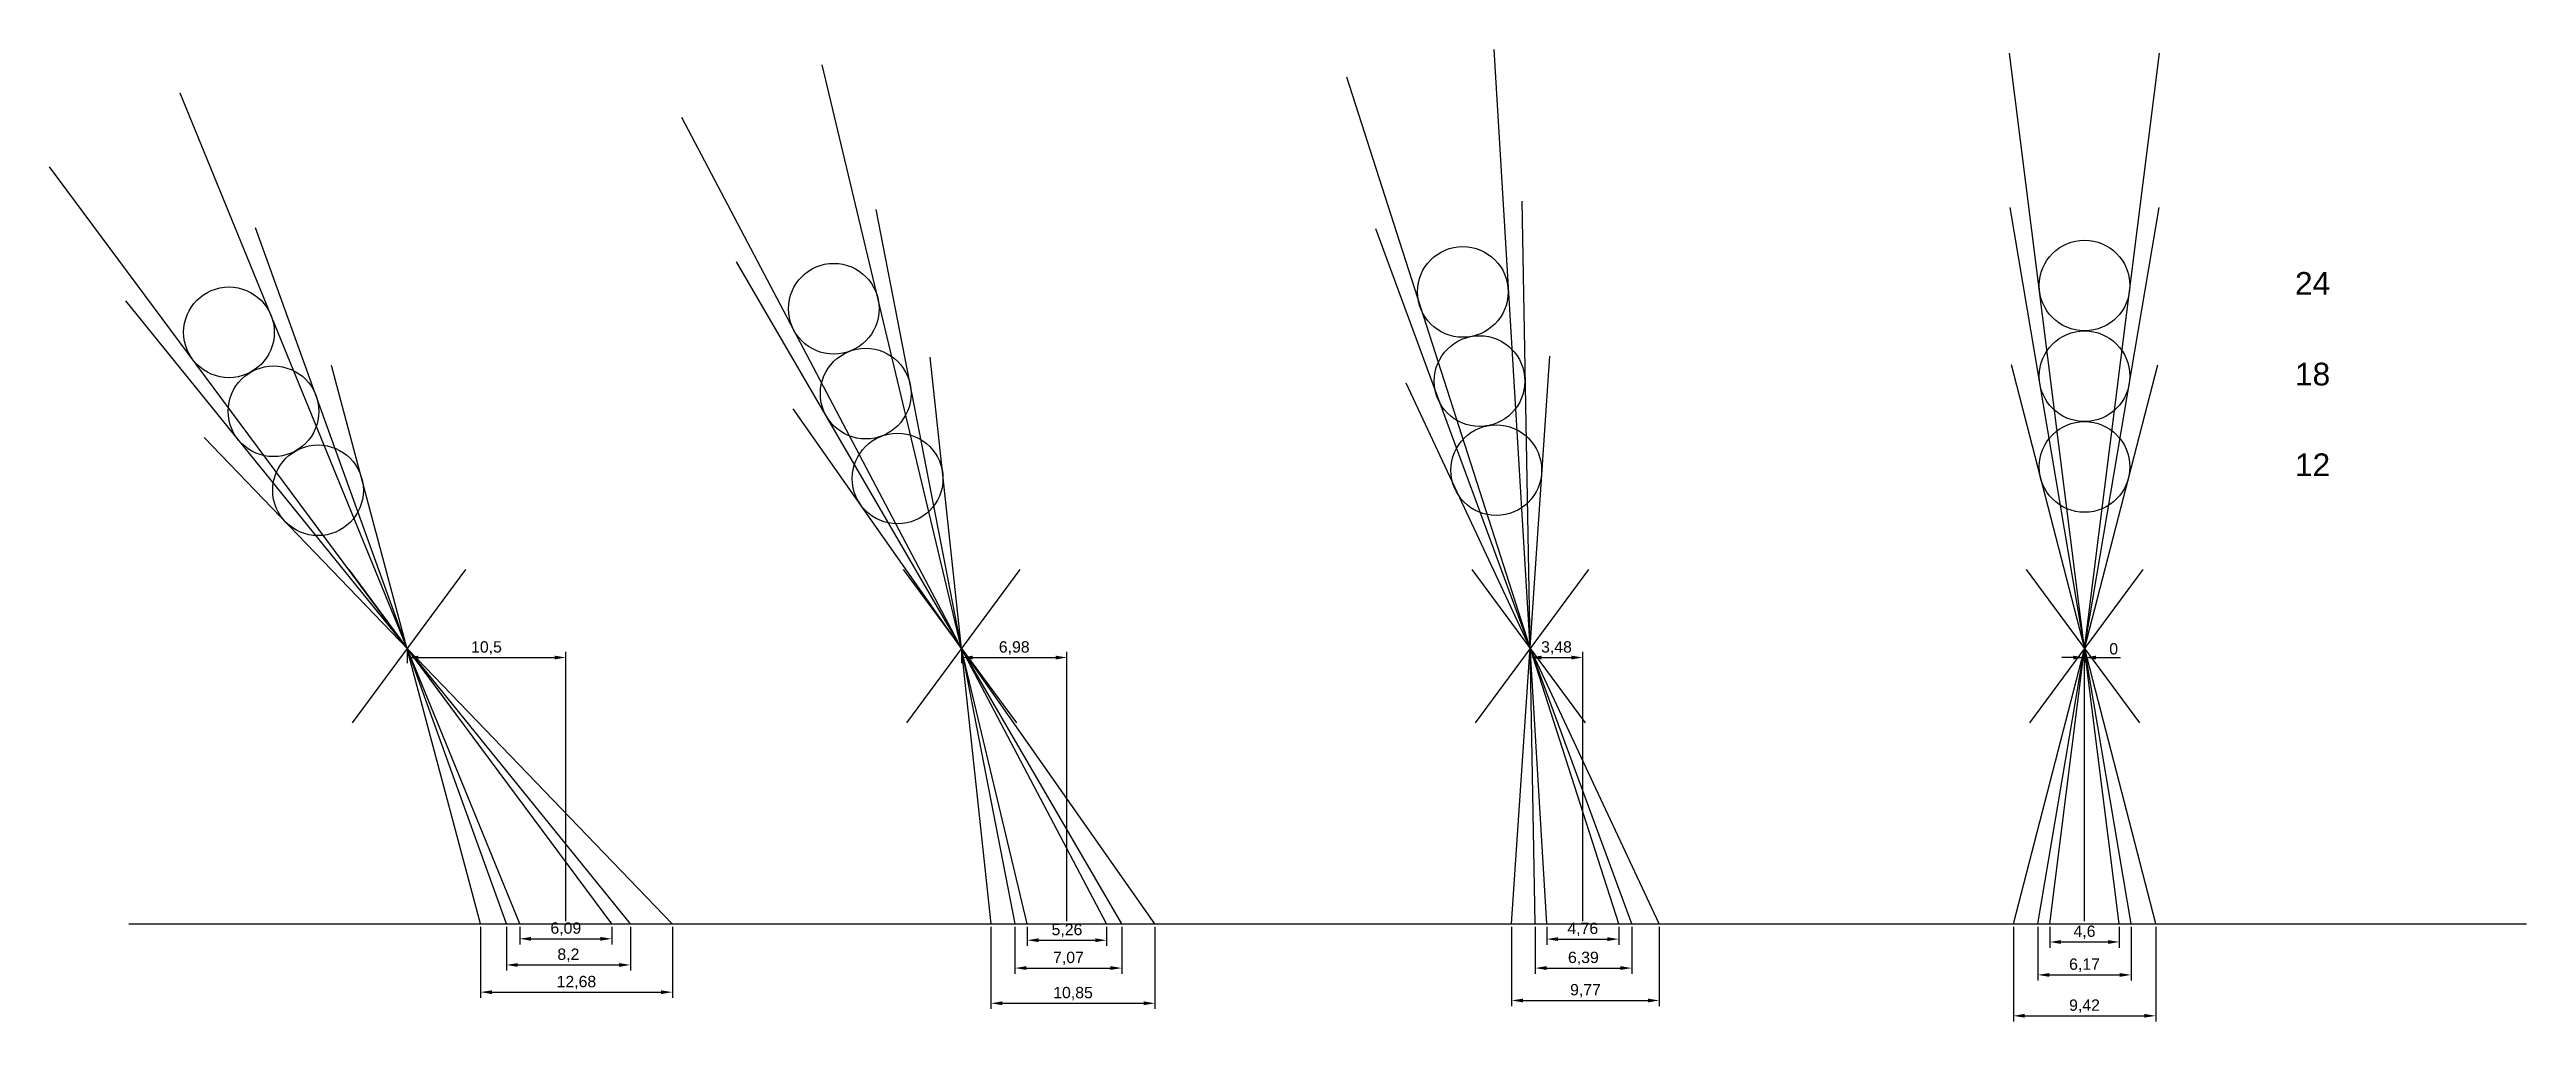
# Model space of a CAD drawing. Header units: millimetres. Extents: x 111 to 1930, y 154 to 1671.
# Drawn here: x 316.1 to 480, y 178 to 242.3 of the extents above; entities that cross this region are included whole.
import ezdxf

# ---------------------------------------------------------------- set-up
doc = ezdxf.new("R2010")
doc.units = ezdxf.units.MM
doc.header["$PDMODE"] = 35
doc.styles.get("Standard").update_dxf_attribs({"font": 'arial.ttf'})
doc.dimstyles.new('ISO-25', dxfattribs={"dimtxt": 2.5, "dimasz": 2.5, "dimexe": 1.25, "dimexo": 0.625, "dimtad": 1, "dimtxsty": 'Standard', "dimcen": 2.5, "dimadec": 0, "dimazin": 0, "dimtfac": 1, "dimtmove": 0, "dimatfit": 3, "dimfxl": 1, "dimarcsym": 0})

msp = doc.modelspace()

# ---------------------------------------------------------------- texts
for s, p in [('24', (464.665, 226.101)), ('18', (464.665, 220.101)), ('12', (464.665, 214.101))]:
    msp.add_text(s, height=1.5).set_placement(p)

# ---------------------------------------------------------------- blocks, each defined once
blk = doc.blocks.new('*D32')
at = {"color": 0, "lineweight": -2}
for p, q in [((448.44, 184.28), (448.44, 182.9)), ((453.04, 184.28), (453.04, 182.9)), ((449.19, 183.28), (452.29, 183.28))]:
    blk.add_line(p, q, dxfattribs=at)
at = {"color": 0}
for points in [[(449.19, 183.4), (449.19, 183.15), (448.44, 183.28)], [(452.29, 183.15), (452.29, 183.4), (453.04, 183.28)]]:
    blk.add_solid(points, dxfattribs=at)
at = {"layer": 'Defpoints', "color": 0}
for p in [(448.44, 184.47), (453.04, 184.47), (453.04, 183.28)]:
    blk.add_point(p, dxfattribs=at)
at = {"color": 0, "insert": (450.74, 183.92), "char_height": 0.75, "attachment_point": 5}
blk.add_mtext('4,6', dxfattribs=at)
blk = doc.blocks.new('*D33')
at = {"color": 0, "lineweight": -2}
for p, q in [((447.66, 184.28), (447.66, 180.72)), ((453.82, 184.28), (453.82, 180.72)), ((448.41, 181.1), (453.07, 181.1))]:
    blk.add_line(p, q, dxfattribs=at)
at = {"color": 0}
for points in [[(448.41, 181.22), (448.41, 180.97), (447.66, 181.1)], [(453.07, 180.97), (453.07, 181.22), (453.82, 181.1)]]:
    blk.add_solid(points, dxfattribs=at)
at = {"layer": 'Defpoints', "color": 0}
for p in [(447.66, 184.47), (453.82, 184.47), (453.82, 181.1)]:
    blk.add_point(p, dxfattribs=at)
at = {"color": 0, "insert": (450.74, 181.74), "char_height": 0.75, "attachment_point": 5}
blk.add_mtext('6,17', dxfattribs=at)
blk = doc.blocks.new('*D34')
at = {"color": 0, "lineweight": -2}
for p, q in [((446.03, 184.28), (446.03, 178.02)), ((455.45, 184.28), (455.45, 178.02)), ((446.78, 178.39), (454.7, 178.39))]:
    blk.add_line(p, q, dxfattribs=at)
at = {"color": 0}
for points in [[(446.78, 178.52), (446.78, 178.27), (446.03, 178.39)], [(454.7, 178.27), (454.7, 178.52), (455.45, 178.39)]]:
    blk.add_solid(points, dxfattribs=at)
at = {"layer": 'Defpoints', "color": 0}
for p in [(446.03, 184.47), (455.45, 184.47), (455.45, 178.39)]:
    blk.add_point(p, dxfattribs=at)
at = {"color": 0, "insert": (450.74, 179.03), "char_height": 0.75, "attachment_point": 5}
blk.add_mtext('9,42', dxfattribs=at)
blk = doc.blocks.new('*D35')
at = {"color": 0, "lineweight": -2}
for p, q in [((415.16, 184.28), (415.16, 183.09)), ((419.92, 184.28), (419.92, 183.09)), ((415.91, 183.47), (419.17, 183.47))]:
    blk.add_line(p, q, dxfattribs=at)
at = {"color": 0}
for points in [[(415.91, 183.59), (415.91, 183.34), (415.16, 183.47)], [(419.17, 183.34), (419.17, 183.59), (419.92, 183.47)]]:
    blk.add_solid(points, dxfattribs=at)
at = {"layer": 'Defpoints', "color": 0}
for p in [(415.16, 184.47), (419.92, 184.47), (419.92, 183.47)]:
    blk.add_point(p, dxfattribs=at)
at = {"color": 0, "insert": (417.54, 184.11), "char_height": 0.75, "attachment_point": 5}
blk.add_mtext('4,76', dxfattribs=at)
blk = doc.blocks.new('*D36')
at = {"color": 0, "lineweight": -2}
for p, q in [((414.39, 184.28), (414.39, 181.18)), ((420.78, 184.28), (420.78, 181.18)), ((415.14, 181.55), (420.03, 181.55))]:
    blk.add_line(p, q, dxfattribs=at)
at = {"color": 0}
for points in [[(415.14, 181.68), (415.14, 181.43), (414.39, 181.55)], [(420.03, 181.43), (420.03, 181.68), (420.78, 181.55)]]:
    blk.add_solid(points, dxfattribs=at)
at = {"layer": 'Defpoints', "color": 0}
for p in [(414.39, 184.47), (420.78, 184.47), (420.78, 181.55)]:
    blk.add_point(p, dxfattribs=at)
at = {"color": 0, "insert": (417.58, 182.19), "char_height": 0.75, "attachment_point": 5}
blk.add_mtext('6,39', dxfattribs=at)
blk = doc.blocks.new('*D37')
at = {"color": 0, "lineweight": -2}
for p, q in [((412.83, 184.28), (412.83, 179.03)), ((422.6, 184.28), (422.6, 179.03)), ((413.58, 179.41), (421.85, 179.41))]:
    blk.add_line(p, q, dxfattribs=at)
at = {"color": 0}
for points in [[(413.58, 179.53), (413.58, 179.28), (412.83, 179.41)], [(421.85, 179.28), (421.85, 179.53), (422.6, 179.41)]]:
    blk.add_solid(points, dxfattribs=at)
at = {"layer": 'Defpoints', "color": 0}
for p in [(412.83, 184.47), (422.6, 184.47), (422.6, 179.41)]:
    blk.add_point(p, dxfattribs=at)
at = {"color": 0, "insert": (417.72, 180.05), "char_height": 0.75, "attachment_point": 5}
blk.add_mtext('9,77', dxfattribs=at)
blk = doc.blocks.new('*D38')
at = {"color": 0, "lineweight": -2}
for p, q in [((380.78, 184.28), (380.78, 183.02)), ((386.03, 184.28), (386.03, 183.02)), ((381.53, 183.39), (385.28, 183.39))]:
    blk.add_line(p, q, dxfattribs=at)
at = {"color": 0}
for points in [[(381.53, 183.52), (381.53, 183.27), (380.78, 183.39)], [(385.28, 183.27), (385.28, 183.52), (386.03, 183.39)]]:
    blk.add_solid(points, dxfattribs=at)
at = {"layer": 'Defpoints', "color": 0}
for p in [(380.78, 184.47), (386.03, 184.47), (386.03, 183.39)]:
    blk.add_point(p, dxfattribs=at)
at = {"color": 0, "insert": (383.41, 184.03), "char_height": 0.75, "attachment_point": 5}
blk.add_mtext('5,26', dxfattribs=at)
blk = doc.blocks.new('*D39')
at = {"color": 0, "lineweight": -2}
for p, q in [((379.97, 184.28), (379.97, 181.18)), ((387.04, 184.28), (387.04, 181.18)), ((380.72, 181.55), (386.29, 181.55))]:
    blk.add_line(p, q, dxfattribs=at)
at = {"color": 0}
for points in [[(380.72, 181.68), (380.72, 181.43), (379.97, 181.55)], [(386.29, 181.43), (386.29, 181.68), (387.04, 181.55)]]:
    blk.add_solid(points, dxfattribs=at)
at = {"layer": 'Defpoints', "color": 0}
for p in [(379.97, 184.47), (387.04, 184.47), (387.04, 181.55)]:
    blk.add_point(p, dxfattribs=at)
at = {"color": 0, "insert": (383.51, 182.19), "char_height": 0.75, "attachment_point": 5}
blk.add_mtext('7,07', dxfattribs=at)
blk = doc.blocks.new('*D40')
at = {"color": 0, "lineweight": -2}
for p, q in [((378.38, 184.28), (378.38, 178.85)), ((389.23, 184.28), (389.23, 178.85)), ((379.13, 179.22), (388.48, 179.22))]:
    blk.add_line(p, q, dxfattribs=at)
at = {"color": 0}
for points in [[(379.13, 179.35), (379.13, 179.1), (378.38, 179.22)], [(388.48, 179.1), (388.48, 179.35), (389.23, 179.22)]]:
    blk.add_solid(points, dxfattribs=at)
at = {"layer": 'Defpoints', "color": 0}
for p in [(378.38, 184.47), (389.23, 184.47), (389.23, 179.22)]:
    blk.add_point(p, dxfattribs=at)
at = {"color": 0, "insert": (383.81, 179.86), "char_height": 0.75, "attachment_point": 5}
blk.add_mtext('10,85', dxfattribs=at)
blk = doc.blocks.new('*D41')
at = {"color": 0, "lineweight": -2}
for p, q in [((347.2, 184.28), (347.2, 183.11)), ((353.29, 184.28), (353.29, 183.11)), ((347.95, 183.49), (352.54, 183.49))]:
    blk.add_line(p, q, dxfattribs=at)
at = {"color": 0}
for points in [[(347.95, 183.61), (347.95, 183.36), (347.2, 183.49)], [(352.54, 183.36), (352.54, 183.61), (353.29, 183.49)]]:
    blk.add_solid(points, dxfattribs=at)
at = {"layer": 'Defpoints', "color": 0}
for p in [(347.2, 184.47), (353.29, 184.47), (353.29, 183.49)]:
    blk.add_point(p, dxfattribs=at)
at = {"color": 0, "insert": (350.25, 184.13), "char_height": 0.75, "attachment_point": 5}
blk.add_mtext('6,09', dxfattribs=at)
blk = doc.blocks.new('*D42')
at = {"color": 0, "lineweight": -2}
for p, q in [((346.32, 184.28), (346.32, 181.38)), ((354.52, 184.28), (354.52, 181.38)), ((347.07, 181.76), (353.77, 181.76))]:
    blk.add_line(p, q, dxfattribs=at)
at = {"color": 0}
for points in [[(347.07, 181.88), (347.07, 181.63), (346.32, 181.76)], [(353.77, 181.63), (353.77, 181.88), (354.52, 181.76)]]:
    blk.add_solid(points, dxfattribs=at)
at = {"layer": 'Defpoints', "color": 0}
for p in [(346.32, 184.47), (354.52, 184.47), (354.52, 181.76)]:
    blk.add_point(p, dxfattribs=at)
at = {"color": 0, "insert": (350.42, 182.4), "char_height": 0.75, "attachment_point": 5}
blk.add_mtext('8,2', dxfattribs=at)
blk = doc.blocks.new('*D43')
at = {"color": 0, "lineweight": -2}
for p, q in [((344.61, 184.28), (344.61, 179.58)), ((357.3, 184.28), (357.3, 179.58)), ((345.36, 179.96), (356.55, 179.96))]:
    blk.add_line(p, q, dxfattribs=at)
at = {"color": 0}
for points in [[(345.36, 180.08), (345.36, 179.83), (344.61, 179.96)], [(356.55, 179.83), (356.55, 180.08), (357.3, 179.96)]]:
    blk.add_solid(points, dxfattribs=at)
at = {"layer": 'Defpoints', "color": 0}
for p in [(344.61, 184.47), (357.3, 184.47), (357.3, 179.96)]:
    blk.add_point(p, dxfattribs=at)
at = {"color": 0, "insert": (350.95, 180.59), "char_height": 0.75, "attachment_point": 5}
blk.add_mtext('12,68', dxfattribs=at)
blk = doc.blocks.new('*D44')
at = {"color": 0, "lineweight": -2}
for p, q in [((339.75, 202.52), (339.75, 201.72)), ((340.5, 202.1), (349.5, 202.1)), ((350.25, 184.66), (350.25, 202.47))]:
    blk.add_line(p, q, dxfattribs=at)
at = {"color": 0}
for points in [[(340.5, 202.22), (340.5, 201.97), (339.75, 202.1)], [(349.5, 201.97), (349.5, 202.22), (350.25, 202.1)]]:
    blk.add_solid(points, dxfattribs=at)
at = {"layer": 'Defpoints', "color": 0}
for p in [(339.75, 202.71), (350.25, 202.1), (350.25, 184.47)]:
    blk.add_point(p, dxfattribs=at)
at = {"color": 0, "insert": (345, 202.73), "char_height": 0.75, "attachment_point": 5}
blk.add_mtext('10,5', dxfattribs=at)
blk = doc.blocks.new('*D45')
at = {"color": 0, "lineweight": -2}
for p, q in [((376.43, 202.52), (376.43, 201.72)), ((377.18, 202.1), (382.66, 202.1)), ((383.41, 184.66), (383.41, 202.47))]:
    blk.add_line(p, q, dxfattribs=at)
at = {"color": 0}
for points in [[(377.18, 202.22), (377.18, 201.97), (376.43, 202.1)], [(382.66, 201.97), (382.66, 202.22), (383.41, 202.1)]]:
    blk.add_solid(points, dxfattribs=at)
at = {"layer": 'Defpoints', "color": 0}
for p in [(376.43, 202.71), (383.41, 202.1), (383.41, 184.47)]:
    blk.add_point(p, dxfattribs=at)
at = {"color": 0, "insert": (379.92, 202.73), "char_height": 0.75, "attachment_point": 5}
blk.add_mtext('6,98', dxfattribs=at)
blk = doc.blocks.new('*D46')
at = {"color": 0, "lineweight": -2}
for p, q in [((414.06, 202.52), (414.06, 201.72)), ((414.81, 202.1), (416.79, 202.1)), ((417.54, 184.66), (417.54, 202.47))]:
    blk.add_line(p, q, dxfattribs=at)
at = {"color": 0}
for points in [[(414.81, 202.22), (414.81, 201.97), (414.06, 202.1)], [(416.79, 201.97), (416.79, 202.22), (417.54, 202.1)]]:
    blk.add_solid(points, dxfattribs=at)
at = {"layer": 'Defpoints', "color": 0}
for p in [(414.06, 202.71), (417.54, 202.1), (417.54, 184.47)]:
    blk.add_point(p, dxfattribs=at)
at = {"color": 0, "insert": (415.8, 202.73), "char_height": 0.75, "attachment_point": 5}
blk.add_mtext('3,48', dxfattribs=at)
blk = doc.blocks.new('*D47')
at = {"color": 0, "lineweight": -2}
for p, q in [((449.99, 202.1), (449.24, 202.1)), ((450.74, 202.52), (450.74, 201.72)), ((450.74, 184.66), (450.74, 202.47)), ((450.74, 202.1), (450.74, 202.1)), ((451.49, 202.1), (453.11, 202.1))]:
    blk.add_line(p, q, dxfattribs=at)
at = {"color": 0}
for points in [[(449.99, 201.97), (449.99, 202.22), (450.74, 202.1)], [(451.49, 202.22), (451.49, 201.97), (450.74, 202.1)]]:
    blk.add_solid(points, dxfattribs=at)
at = {"layer": 'Defpoints', "color": 0}
for p in [(450.74, 202.71), (450.74, 202.1), (450.74, 184.47)]:
    blk.add_point(p, dxfattribs=at)
at = {"color": 0, "insert": (452.67, 202.67), "char_height": 0.75, "attachment_point": 5}
blk.add_mtext('0', dxfattribs=at)

# ---------------------------------------------------------------- dimensions: what is measured, and where the dimension line sits
for base, p1, p2, picture, middle in [((350.247, 202.096), (339.747, 202.708), (350.247, 184.468), '*D44', (344.997, 202.734)), ((383.406, 202.096), (376.426, 202.708), (383.406, 184.468), '*D45', (379.916, 202.734)), ((417.538, 202.096), (414.062, 202.708), (417.538, 184.468), '*D46', (415.8, 202.734)), ((450.740937068, 202.096259428), (450.740937068, 202.707571208), (450.740937068, 184.468299284), '*D47', (452.672980042, 202.666689169)), ((357.295, 179.956), (344.613, 184.468), (357.295, 184.468), '*D43', (350.954, 180.594)), ((354.522, 181.76), (346.322, 184.468), (354.522, 184.468), '*D42', (350.422, 182.398)), ((353.291, 183.488), (347.204, 184.468), (353.291, 184.468), '*D41', (350.247, 184.126)), ((389.234, 179.221), (378.383, 184.468), (389.234, 184.468), '*D40', (383.809, 179.859)), ((387.0393, 181.5507), (379.9735, 184.4683), (387.0393, 184.4683), '*D39', (383.5064, 182.1889)), ((386.035, 183.392), (380.778, 184.468), (386.035, 184.468), '*D38', (383.406, 184.03)), ((422.605, 179.409), (412.832, 184.468), (422.605, 184.468), '*D37', (417.718, 180.047)), ((420.778, 181.551), (414.388, 184.468), (420.778, 184.468), '*D36', (417.583, 182.189)), ((419.918, 183.467), (415.158, 184.468), (419.918, 184.468), '*D35', (417.538, 184.105)), ((455.45, 178.394), (446.032, 184.468), (455.45, 184.468), '*D34', (450.741, 179.032)), ((453.824, 181.1), (447.658, 184.468), (453.824, 184.468), '*D33', (450.741, 181.738)), ((453.039, 183.279), (448.443, 184.468), (453.039, 184.468), '*D32', (450.741, 183.917))]:
    dim = msp.add_linear_dim(base=base, p1=p1, p2=p2, dimstyle='ISO-25', override={"dimscale": 0.3})
    dim.commit()
    dim.dimension.update_dxf_attribs({"geometry": picture, "text_midpoint": middle})

# ---------------------------------------------------------------- linework, layer by layer
for points in [[(380.778, 184.468), (367.215, 241.31)], [(415.158, 184.468), (411.682, 242.322)], [(453.039, 184.468), (445.78, 242.083)], [(448.443, 184.468), (455.702, 242.083)], [(347.204, 184.468), (324.73, 239.443)], [(419.918, 184.468), (401.93, 240.494)], [(386.035, 184.468), (357.928, 237.819)], [(353.291, 184.468), (316.087, 234.57)], [(379.974, 184.468), (370.778, 231.744)], [(414.388, 184.468), (413.533, 232.283)], [(453.824, 184.468), (445.811, 231.874)], [(447.658, 184.468), (455.671, 231.874)], [(346.322, 184.468), (329.717, 230.535)], [(420.778, 184.468), (403.842, 230.466)], [(387.039, 184.468), (361.549, 228.274)], [(354.522, 184.468), (321.128, 225.693)], [(344.613, 184.468), (334.755, 221.418)], [(378.383, 184.468), (374.36, 221.962)], [(412.832, 184.468), (415.365, 222.029)], [(455.45, 184.468), (445.9, 221.458)], [(446.032, 184.468), (455.582, 221.458)], [(422.605, 184.468), (405.849, 220.244)], [(389.234, 184.468), (365.297, 218.555)], [(357.295, 184.468), (326.321, 216.663)], [(335.893, 207.926), (343.386, 197.78)], [(343.602, 207.926), (336.108, 197.78)], [(372.572, 207.926), (380.065, 197.78)], [(380.28, 207.926), (372.787, 197.78)], [(410.208, 207.926), (417.701, 197.78)], [(417.917, 207.926), (410.423, 197.78)], [(446.887, 207.926), (454.38, 197.78)], [(454.595, 207.926), (447.102, 197.78)], [(321.335, 184.468), (479.983, 184.468)]]:
    msp.add_lwpolyline(points)
for centre in [(450.741, 226.708), (367.981, 225.173), (409.602, 226.285), (327.96, 223.613), (410.71, 220.388), (450.741, 220.708), (330.907, 218.387), (370.093, 219.557), (372.204, 213.94), (411.818, 214.491), (450.741, 214.708), (333.853, 213.16)]:
    msp.add_circle(centre, 3)

msp.set_redraw_order([(e.dxf.handle, doc.entitydb.next_handle()) for e in msp.query("TEXT MTEXT ATTDEF DIMENSION ARC_DIMENSION")])  # texts and dimensions are drawn at this point

doc.saveas('drawing.dxf')
